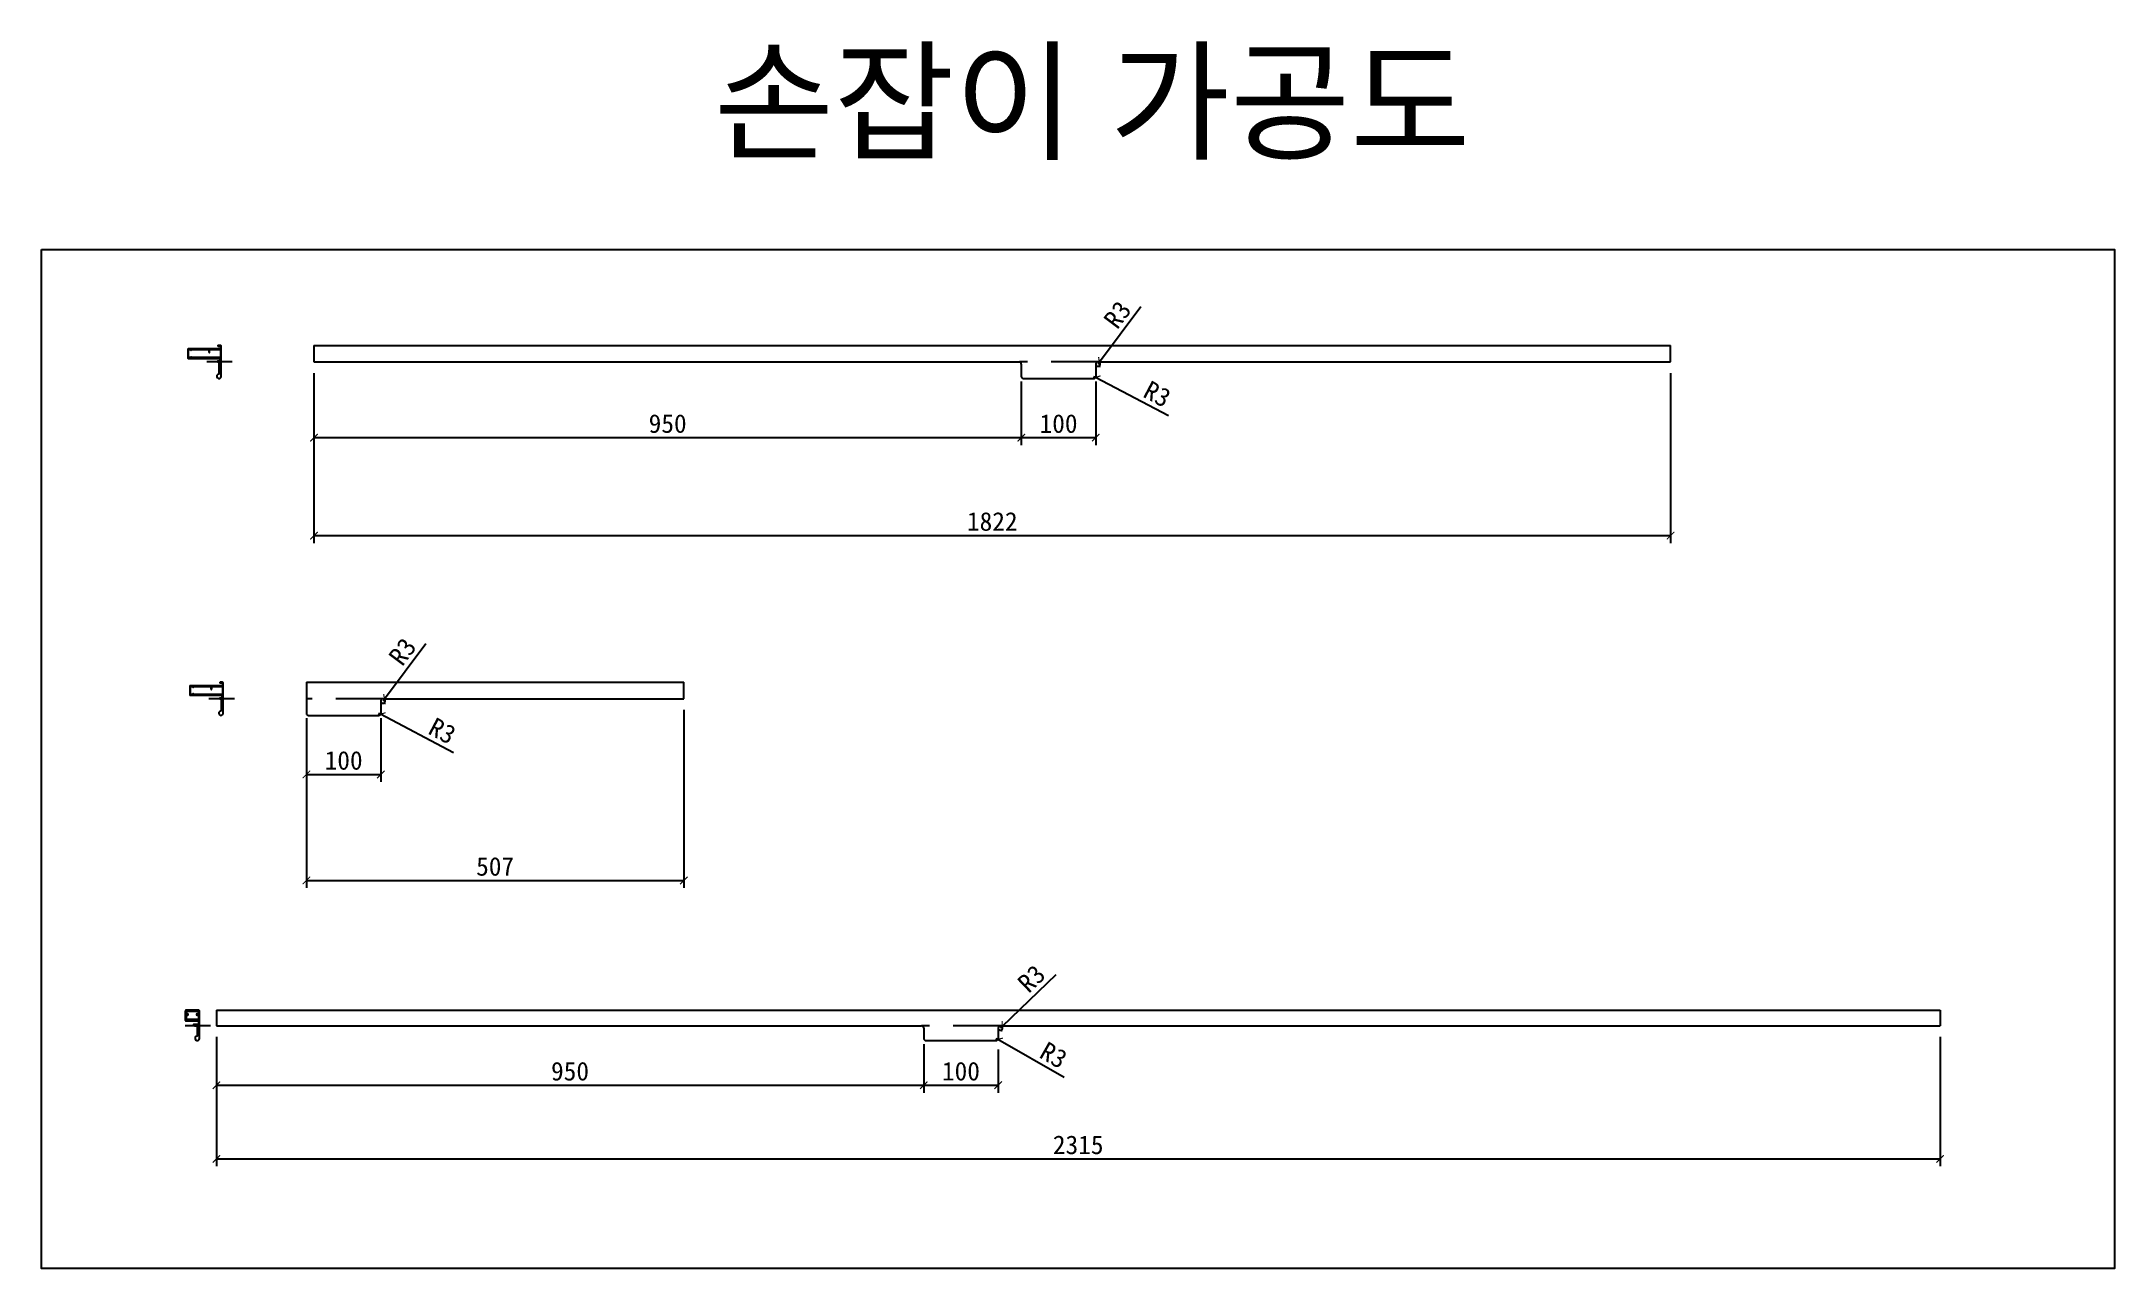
# Model space of a CAD drawing. Header units: millimetres. Extents: x -44117 to 256353, y -2095463 to 65325.
# Drawn here: x 125457 to 128242, y -3704 to -2056 of the extents above; entities that cross this region are included whole.
import ezdxf

# ---------------------------------------------------------------- set-up
doc = ezdxf.new("R2010")
doc.units = ezdxf.units.MM
doc.header["$LTSCALE"] = 10
doc.linetypes.add('HIDDEN', pattern=[9.525, 6.35, -3.175])
doc.dimstyles.new('ISO-25', dxfattribs={"dimtxt": 2.5, "dimasz": 2.5, "dimexe": 1, "dimexo": 1, "dimtad": 1, "dimtxsty": 'Standard', "dimblk": 'ARCHTICK', "dimcen": 2.5, "dimadec": 0, "dimazin": 0, "dimtfac": 1, "dimtmove": 0, "dimatfit": 3, "dimfxl": 0, "dimarcsym": 0})

msp = doc.modelspace()

# ---------------------------------------------------------------- texts
at = {"insert": (126360.3606, -2072.0871), "char_height": 128.7856993, "attachment_point": 1}
msp.add_mtext_dynamic_manual_height_columns('{\\fGulim|b0|i0|c129|p50;손잡이 가공도}', width=12417.9444765, gutter_width=46.93356, heights=[143.70495], dxfattribs=at)

# ---------------------------------------------------------------- blocks, each defined once
blk = doc.blocks.new('_ArchTick')
at = {"color": 0, "linetype": 'ByBlock', "const_width": 0.15}
blk.add_lwpolyline([(-0.5, -0.5), (0.5, 0.5)], dxfattribs=at)
blk = doc.blocks.new('*D2073')
at = {"color": 0, "lineweight": -2}
for p, q in [((125823.4, -2501), (125823.4, -2597.8)), ((126773.4, -2512.2), (126773.4, -2597.8)), ((125823.4, -2587.8), (126773.4, -2587.8))]:
    blk.add_line(p, q, dxfattribs=at)
at = {"layer": 'Defpoints', "color": 0}
for p in [(125823.4, -2486), (126773.4, -2497.2), (126773.4, -2587.8)]:
    blk.add_point(p, dxfattribs=at)
at = {"color": 0, "lineweight": -2, "xscale": 10, "yscale": 10, "zscale": 10, "rotation": 180}
blk.add_blockref('_ArchTick', (125823.4, -2587.8), dxfattribs=at)
at = {"color": 0, "lineweight": -2, "xscale": 10, "yscale": 10, "zscale": 10}
blk.add_blockref('_ArchTick', (126773.4, -2587.8), dxfattribs=at)
at = {"color": 0, "insert": (126298.4, -2569.1), "char_height": 25, "attachment_point": 5}
blk.add_mtext('950', dxfattribs=at)
blk = doc.blocks.new('*D2074')
at = {"color": 0, "lineweight": -2}
for p, q in [((126773.4, -2512.2), (126773.4, -2597.8)), ((126873.4, -2512.2), (126873.4, -2597.8)), ((126773.4, -2587.8), (126873.4, -2587.8))]:
    blk.add_line(p, q, dxfattribs=at)
at = {"layer": 'Defpoints', "color": 0}
for p in [(126773.4, -2497.2), (126873.4, -2497.2), (126873.4, -2587.8)]:
    blk.add_point(p, dxfattribs=at)
at = {"color": 0, "lineweight": -2, "xscale": 10, "yscale": 10, "zscale": 10, "rotation": 180}
blk.add_blockref('_ArchTick', (126773.4, -2587.8), dxfattribs=at)
at = {"color": 0, "lineweight": -2, "xscale": 10, "yscale": 10, "zscale": 10}
blk.add_blockref('_ArchTick', (126873.4, -2587.8), dxfattribs=at)
at = {"color": 0, "insert": (126823.4, -2569.1), "char_height": 25, "attachment_point": 5}
blk.add_mtext('100', dxfattribs=at)
blk = doc.blocks.new('*D2075')
at = {"color": 0, "lineweight": -2}
for p in [(126933.8, -2412.3), (126876.4, -2489)]:
    blk.add_line(p, (126878.2, -2486.6), dxfattribs=at)
blk.add_arc((126876.4, -2489), 3, 233.1737, 90, dxfattribs=at)
at = {"layer": 'Defpoints', "color": 0}
for p in [(126876.4, -2489), (126878.2, -2486.6)]:
    blk.add_point(p, dxfattribs=at)
at = {"color": 0, "lineweight": -2, "xscale": 10, "yscale": 10, "zscale": 10, "rotation": 233.1729256937261}
blk.add_blockref('_ArchTick', (126878.2, -2486.6), dxfattribs=at)
at = {"color": 0, "insert": (126902.6, -2422.7), "char_height": 25, "attachment_point": 5, "rotation": 53.1729}
blk.add_mtext('R3', dxfattribs=at)
blk = doc.blocks.new('*D2076')
at = {"color": 0, "lineweight": -2}
for p in [(126870.4, -2505.5), (126971.2, -2558.6)]:
    blk.add_line(p, (126873.1, -2506.9), dxfattribs=at)
at = {"layer": 'Defpoints', "color": 0}
for p in [(126870.4, -2505.5), (126873.1, -2506.9)]:
    blk.add_point(p, dxfattribs=at)
at = {"color": 0, "lineweight": -2, "xscale": 10, "yscale": 10, "zscale": 10, "rotation": 152.2069982637379}
blk.add_blockref('_ArchTick', (126873.1, -2506.9), dxfattribs=at)
at = {"color": 0, "insert": (126956, -2529.4), "char_height": 25, "attachment_point": 5, "rotation": 332.207}
blk.add_mtext('R3', dxfattribs=at)
blk = doc.blocks.new('*D2077')
at = {"color": 0, "lineweight": -2}
for p, q in [((125823.4, -2501), (125823.4, -2729.4)), ((127645.4, -2501), (127645.4, -2729.4)), ((125823.4, -2719.4), (127645.4, -2719.4))]:
    blk.add_line(p, q, dxfattribs=at)
at = {"layer": 'Defpoints', "color": 0}
for p in [(125823.4, -2486), (127645.4, -2486), (127645.4, -2719.4)]:
    blk.add_point(p, dxfattribs=at)
at = {"color": 0, "lineweight": -2, "xscale": 10, "yscale": 10, "zscale": 10, "rotation": 180}
blk.add_blockref('_ArchTick', (125823.4, -2719.4), dxfattribs=at)
at = {"color": 0, "lineweight": -2, "xscale": 10, "yscale": 10, "zscale": 10}
blk.add_blockref('_ArchTick', (127645.4, -2719.4), dxfattribs=at)
at = {"color": 0, "insert": (126734.4, -2700.6), "char_height": 25, "attachment_point": 5}
blk.add_mtext('1822', dxfattribs=at)
blk = doc.blocks.new('*D2078')
at = {"color": 0, "lineweight": -2}
for p, q in [((125813.2, -2964.8), (125813.2, -3050.3)), ((125913.2, -2964.8), (125913.2, -3050.3)), ((125813.2, -3040.3), (125913.2, -3040.3))]:
    blk.add_line(p, q, dxfattribs=at)
at = {"layer": 'Defpoints', "color": 0}
for p in [(125813.2, -2949.8), (125913.2, -2949.8), (125913.2, -3040.3)]:
    blk.add_point(p, dxfattribs=at)
at = {"color": 0, "lineweight": -2, "xscale": 10, "yscale": 10, "zscale": 10, "rotation": 180}
blk.add_blockref('_ArchTick', (125813.2, -3040.3), dxfattribs=at)
at = {"color": 0, "lineweight": -2, "xscale": 10, "yscale": 10, "zscale": 10}
blk.add_blockref('_ArchTick', (125913.2, -3040.3), dxfattribs=at)
at = {"color": 0, "insert": (125863.2, -3021.6), "char_height": 25, "attachment_point": 5}
blk.add_mtext('100', dxfattribs=at)
blk = doc.blocks.new('*D2079')
at = {"color": 0, "lineweight": -2}
for p in [(125973.6, -2864.8), (125916.2, -2941.5)]:
    blk.add_line(p, (125918, -2939.1), dxfattribs=at)
blk.add_arc((125916.2, -2941.5), 3, 233.1737, 90, dxfattribs=at)
at = {"layer": 'Defpoints', "color": 0}
for p in [(125916.2, -2941.5), (125918, -2939.1)]:
    blk.add_point(p, dxfattribs=at)
at = {"color": 0, "lineweight": -2, "xscale": 10, "yscale": 10, "zscale": 10, "rotation": 233.1729256937261}
blk.add_blockref('_ArchTick', (125918, -2939.1), dxfattribs=at)
at = {"color": 0, "insert": (125942.3, -2875.3), "char_height": 25, "attachment_point": 5, "rotation": 53.1729}
blk.add_mtext('R3', dxfattribs=at)
blk = doc.blocks.new('*D2080')
at = {"color": 0, "lineweight": -2}
for p in [(125910.2, -2958), (126011, -3011.1)]:
    blk.add_line(p, (125912.8, -2959.4), dxfattribs=at)
at = {"layer": 'Defpoints', "color": 0}
for p in [(125910.2, -2958), (125912.8, -2959.4)]:
    blk.add_point(p, dxfattribs=at)
at = {"color": 0, "lineweight": -2, "xscale": 10, "yscale": 10, "zscale": 10, "rotation": 152.2069982637379}
blk.add_blockref('_ArchTick', (125912.8, -2959.4), dxfattribs=at)
at = {"color": 0, "insert": (125995.8, -2981.9), "char_height": 25, "attachment_point": 5, "rotation": 332.207}
blk.add_mtext('R3', dxfattribs=at)
blk = doc.blocks.new('*D2081')
at = {"color": 0, "lineweight": -2}
for p, q in [((125813.2, -2964.8), (125813.2, -3192.7)), ((126320.2, -2953.5), (126320.2, -3192.7)), ((125813.2, -3182.7), (126320.2, -3182.7))]:
    blk.add_line(p, q, dxfattribs=at)
at = {"layer": 'Defpoints', "color": 0}
for p in [(125813.2, -2949.8), (126320.2, -2938.5), (126320.2, -3182.7)]:
    blk.add_point(p, dxfattribs=at)
at = {"color": 0, "lineweight": -2, "xscale": 10, "yscale": 10, "zscale": 10, "rotation": 180}
blk.add_blockref('_ArchTick', (125813.2, -3182.7), dxfattribs=at)
at = {"color": 0, "lineweight": -2, "xscale": 10, "yscale": 10, "zscale": 10}
blk.add_blockref('_ArchTick', (126320.2, -3182.7), dxfattribs=at)
at = {"color": 0, "insert": (126066.7, -3164), "char_height": 25, "attachment_point": 5}
blk.add_mtext('507', dxfattribs=at)
blk = doc.blocks.new('*D2086')
at = {"color": 0, "lineweight": -2}
for p, q in [((125692.3, -3392.8), (125692.3, -3467.8)), ((126642.3, -3402.8), (126642.3, -3467.8)), ((125692.3, -3457.8), (126642.3, -3457.8))]:
    blk.add_line(p, q, dxfattribs=at)
at = {"layer": 'Defpoints', "color": 0}
for p in [(125692.3, -3377.8), (126642.3, -3387.8), (126642.3, -3457.8)]:
    blk.add_point(p, dxfattribs=at)
at = {"color": 0, "lineweight": -2, "xscale": 10, "yscale": 10, "zscale": 10, "rotation": 180}
blk.add_blockref('_ArchTick', (125692.3, -3457.8), dxfattribs=at)
at = {"color": 0, "lineweight": -2, "xscale": 10, "yscale": 10, "zscale": 10}
blk.add_blockref('_ArchTick', (126642.3, -3457.8), dxfattribs=at)
at = {"color": 0, "insert": (126167.3, -3439.1), "char_height": 25, "attachment_point": 5}
blk.add_mtext('950', dxfattribs=at)
blk = doc.blocks.new('*D2087')
at = {"color": 0, "lineweight": -2}
for p, q in [((126642.3, -3409.8), (126642.3, -3467.8)), ((126742.3, -3409.8), (126742.3, -3467.8)), ((126642.3, -3457.8), (126742.3, -3457.8))]:
    blk.add_line(p, q, dxfattribs=at)
at = {"layer": 'Defpoints', "color": 0}
for p in [(126642.3, -3394.8), (126742.3, -3394.8), (126742.3, -3457.8)]:
    blk.add_point(p, dxfattribs=at)
at = {"color": 0, "lineweight": -2, "xscale": 10, "yscale": 10, "zscale": 10, "rotation": 180}
blk.add_blockref('_ArchTick', (126642.3, -3457.8), dxfattribs=at)
at = {"color": 0, "lineweight": -2, "xscale": 10, "yscale": 10, "zscale": 10}
blk.add_blockref('_ArchTick', (126742.3, -3457.8), dxfattribs=at)
at = {"color": 0, "insert": (126692.3, -3439.1), "char_height": 25, "attachment_point": 5}
blk.add_mtext('100', dxfattribs=at)
blk = doc.blocks.new('*D2088')
at = {"color": 0, "lineweight": -2}
for p, q in [((125692.3, -3392.8), (125692.3, -3566.7)), ((128007.3, -3392.8), (128007.3, -3566.7)), ((125692.3, -3556.7), (128007.3, -3556.7))]:
    blk.add_line(p, q, dxfattribs=at)
at = {"layer": 'Defpoints', "color": 0}
for p in [(125692.3, -3377.8), (128007.3, -3377.8), (128007.3, -3556.7)]:
    blk.add_point(p, dxfattribs=at)
at = {"color": 0, "lineweight": -2, "xscale": 10, "yscale": 10, "zscale": 10, "rotation": 180}
blk.add_blockref('_ArchTick', (125692.3, -3556.7), dxfattribs=at)
at = {"color": 0, "lineweight": -2, "xscale": 10, "yscale": 10, "zscale": 10}
blk.add_blockref('_ArchTick', (128007.3, -3556.7), dxfattribs=at)
at = {"color": 0, "insert": (126849.8, -3538), "char_height": 25, "attachment_point": 5}
blk.add_mtext('2315', dxfattribs=at)
blk = doc.blocks.new('*D2089')
at = {"color": 0, "lineweight": -2}
for p in [(126819.6, -3309.4), (126745.3, -3380.8)]:
    blk.add_line(p, (126747.5, -3378.7), dxfattribs=at)
blk.add_arc((126745.3, -3380.8), 3, 223.8495, 90, dxfattribs=at)
at = {"layer": 'Defpoints', "color": 0}
for p in [(126745.3, -3380.8), (126747.5, -3378.7)]:
    blk.add_point(p, dxfattribs=at)
at = {"color": 0, "lineweight": -2, "xscale": 10, "yscale": 10, "zscale": 10, "rotation": 223.8486599196311}
blk.add_blockref('_ArchTick', (126747.5, -3378.7), dxfattribs=at)
at = {"color": 0, "insert": (126787.1, -3314.6), "char_height": 25, "attachment_point": 5, "rotation": 43.8487}
blk.add_mtext('R3', dxfattribs=at)
blk = doc.blocks.new('*D2090')
at = {"color": 0, "lineweight": -2}
for p in [(126739.3, -3394.8), (126831, -3447.2)]:
    blk.add_line(p, (126741.9, -3396.3), dxfattribs=at)
at = {"layer": 'Defpoints', "color": 0}
for p in [(126739.3, -3394.8), (126741.9, -3396.3)]:
    blk.add_point(p, dxfattribs=at)
at = {"color": 0, "lineweight": -2, "xscale": 10, "yscale": 10, "zscale": 10, "rotation": 150.2532288405625}
blk.add_blockref('_ArchTick', (126741.9, -3396.3), dxfattribs=at)
at = {"color": 0, "insert": (126816.8, -3417.5), "char_height": 25, "attachment_point": 5, "rotation": 330.2532}
blk.add_mtext('R3', dxfattribs=at)

# ---------------------------------------------------------------- dimensions: what is measured, and where the dimension line sits
for center, mpoint, picture, middle in [((126876.40277, -2488.97818), (126878.20097, -2486.57683), '*D2075', (126917.58332, -2433.98519)), ((126870.40277, -2505.47818), (126873.05668, -2506.87701), '*D2076', (126947.25192, -2545.98414)), ((125916.1646, -2941.50059), (125917.9628, -2939.09925), '*D2079', (125957.34515, -2886.50761)), ((125910.1646, -2958.00059), (125912.81851, -2959.39943), '*D2080', (125987.01374, -2998.50655)), ((126745.32034, -3380.7955), (126747.48386, -3378.71723), '*D2089', (126800.10272, -3328.17171)), ((126739.32034, -3394.7955), (126741.92502, -3396.284), '*D2090', (126807.49089, -3433.75308))]:
    dim = msp.add_radius_dim(center=center, mpoint=mpoint, dimstyle='ISO-25', override={"dimscale": 10, "dimasz": 1, "dimexo": 1.5})
    dim.commit()
    dim.dimension.update_dxf_attribs({"geometry": picture, "text_midpoint": middle, "dimtype": 164})
for base, p1, p2, picture, middle in [((126773.40277, -2587.80944), (125823.40277, -2485.97818), (126773.40277, -2497.22818), '*D2073', (126298.40277, -2569.05944)), ((127645.40277, -2719.38966), (125823.40277, -2485.97818), (127645.40277, -2485.97818), '*D2077', (126734.40277, -2700.63966)), ((126873.40277, -2587.80944), (126773.40277, -2497.22818), (126873.40277, -2497.22818), '*D2074', (126823.40277, -2569.05944)), ((126320.1646, -3182.71302), (125813.1646, -2949.75059), (126320.1646, -2938.50059), '*D2081', (126066.6646, -3163.96302)), ((125913.1646, -3040.33186), (125813.1646, -2949.75059), (125913.1646, -2949.75059), '*D2078', (125863.1646, -3021.58186)), ((126642.32034, -3457.83724), (125692.32034, -3377.7955), (126642.32034, -3387.7955), '*D2086', (126167.32034, -3439.08724)), ((128007.32034, -3556.74788), (125692.32034, -3377.7955), (128007.32034, -3377.7955), '*D2088', (126849.82034, -3537.99788)), ((126742.32034, -3457.83724), (126642.32034, -3394.7955), (126742.32034, -3394.7955), '*D2087', (126692.32034, -3439.08724))]:
    dim = msp.add_linear_dim(base=base, p1=p1, p2=p2, dimstyle='ISO-25', override={"dimscale": 10, "dimasz": 1, "dimexo": 1.5})
    dim.commit()
    dim.dimension.update_dxf_attribs({"geometry": picture, "text_midpoint": middle})

# ---------------------------------------------------------------- linework, layer by layer
for p, q in [((125823.40277, -2463.97818), (127645.40277, -2463.97818)), ((125823.40277, -2463.97818), (125823.40277, -2485.97818)), ((127645.40277, -2485.97818), (127645.40277, -2463.97818)), ((125823.40277, -2485.97818), (126770.40277, -2485.97818)), ((126773.40277, -2488.97818), (126773.40277, -2505.47818)), ((126873.40277, -2488.97818), (126873.40277, -2505.47818)), ((126876.40277, -2485.97818), (127645.40277, -2485.97818)), ((126776.40277, -2508.47818), (126870.40277, -2508.47818)), ((125813.1646, -2916.50059), (126320.1646, -2916.50059)), ((125813.1646, -2916.50059), (125813.1646, -2958.00059)), ((126320.1646, -2938.50059), (126320.1646, -2916.50059)), ((125913.1646, -2941.50059), (125913.1646, -2958.00059)), ((125916.1646, -2938.50059), (126320.1646, -2938.50059)), ((125816.1646, -2961.00059), (125910.1646, -2961.00059)), ((125692.32034, -3356.7955), (128007.32034, -3356.7955)), ((125692.32034, -3356.7955), (125692.32034, -3377.7955)), ((128007.32034, -3356.7955), (128007.32034, -3377.7955)), ((125692.32034, -3377.7955), (126639.32034, -3377.7955)), ((126642.32034, -3380.7955), (126642.32034, -3394.7955)), ((126742.32034, -3380.7955), (126742.32034, -3394.7955)), ((126745.32034, -3377.7955), (128007.32034, -3377.7955)), ((126645.32034, -3397.7955), (126739.32034, -3397.7955))]:
    msp.add_line(p, q)
at = {"color": 3, "linetype": 'HIDDEN'}
for p, q in [((125713.69475, -2485.97818), (125679.47012, -2485.97818)), ((126876.84047, -2486.01028), (126770.84047, -2486.01028)), ((125716.52292, -2938.50059), (125682.29828, -2938.50059)), ((125916.1646, -2938.50059), (125813.1646, -2938.50059)), ((125684.53427, -3377.7955), (125650.30963, -3377.7955)), ((126745.32034, -3377.7955), (126639.32034, -3377.7955))]:
    msp.add_line(p, q, dxfattribs=at)
msp.add_lwpolyline([(125457.37328, -2335.21452), (128241.6983, -2335.21452), (128241.6983, -3704.04469), (125457.37328, -3704.04469)], close=True)
for points in [[(125698.74867, -2505.47818), (125698.74867, -2464.97818, 0.4142135624), (125697.74867, -2463.97818), (125694.64867, -2463.97818, 0.4142135624), (125694.24867, -2464.37818, 0.4142135624), (125694.64867, -2464.77818), (125697.24867, -2464.77818, -0.4142135624), (125697.74867, -2465.27818), (125697.74867, -2468.37818, -0.4142135624), (125697.54867, -2468.57818), (125654.74867, -2468.57818, 0.4142135624), (125653.74867, -2469.57818), (125653.74867, -2480.37818, 0.4142135624), (125654.74867, -2481.37818), (125696.54867, -2481.37818, -0.4142135624), (125696.74867, -2481.57818), (125696.74867, -2484.67818, -0.4142135624), (125696.24867, -2485.17818), (125694.14867, -2485.17818, 0.4142135624), (125693.74867, -2485.57818, 0.4142135624), (125694.14867, -2485.97818), (125695.74867, -2485.97818), (125695.74867, -2502.47818, 2.4142135624)], [(125658.64867, -2480.37818), (125658.64867, -2479.87818, 1), (125657.84867, -2479.87818), (125657.84867, -2480.37818), (125654.94867, -2480.37818, -0.4142135624), (125654.74867, -2480.17818), (125654.74867, -2469.77818, -0.4142135624), (125654.94867, -2469.57818), (125657.84867, -2469.57818), (125657.84867, -2470.07818, 1), (125658.64867, -2470.07818), (125658.64867, -2469.57818), (125682.24867, -2469.57818), (125682.24867, -2473.07818, 1), (125683.24867, -2473.07818), (125683.24867, -2469.57818), (125697.54867, -2469.57818, -0.4142135624), (125697.74867, -2469.77818), (125697.74867, -2480.17818, -0.4142135624), (125697.54867, -2480.37818)], [(125701.57683, -2958.00059), (125701.57683, -2917.50059, 0.4142135624), (125700.57683, -2916.50059), (125697.47683, -2916.50059, 0.4142135624), (125697.07683, -2916.90059, 0.4142135624), (125697.47683, -2917.30059), (125700.07683, -2917.30059, -0.4142135624), (125700.57683, -2917.80059), (125700.57683, -2920.90059, -0.4142135624), (125700.37683, -2921.10059), (125657.57683, -2921.10059, 0.4142135624), (125656.57683, -2922.10059), (125656.57683, -2932.90059, 0.4142135624), (125657.57683, -2933.90059), (125699.37683, -2933.90059, -0.4142135624), (125699.57683, -2934.10059), (125699.57683, -2937.20059, -0.4142135624), (125699.07683, -2937.70059), (125696.97683, -2937.70059, 0.4142135624), (125696.57683, -2938.10059, 0.4142135624), (125696.97683, -2938.50059), (125698.57683, -2938.50059), (125698.57683, -2955.00059, 2.4142135624)], [(125661.47683, -2932.90059), (125661.47683, -2932.40059, 1), (125660.67683, -2932.40059), (125660.67683, -2932.90059), (125657.77683, -2932.90059, -0.4142135624), (125657.57683, -2932.70059), (125657.57683, -2922.30059, -0.4142135624), (125657.77683, -2922.10059), (125660.67683, -2922.10059), (125660.67683, -2922.60059, 1), (125661.47683, -2922.60059), (125661.47683, -2922.10059), (125685.07683, -2922.10059), (125685.07683, -2925.60059, 1), (125686.07683, -2925.60059), (125686.07683, -2922.10059), (125700.37683, -2922.10059, -0.4142135624), (125700.57683, -2922.30059), (125700.57683, -2932.70059, -0.4142135624), (125700.37683, -2932.90059)]]:
    msp.add_lwpolyline(points, format="xyb", close=True)
at = {"color": 7}
for points in [[(125666.58818, -3377.7955), (125666.58818, -3391.7955, 2.4142135624), (125669.58818, -3394.7955), (125669.58818, -3377.7955), (125669.58818, -3376.2955), (125669.58818, -3358.2955, 0.4142135624), (125668.08818, -3356.7955), (125652.08818, -3356.7955, 0.4142135624), (125650.58818, -3358.2955), (125650.58818, -3370.7955, 0.4142135624), (125650.88818, -3371.0955), (125668.08818, -3371.0955), (125668.08818, -3376.2955), (125661.58818, -3376.2955, 0.4142135624), (125663.08818, -3377.7955)], [(125652.08818, -3369.5955), (125652.08818, -3363.4955), (125653.83818, -3363.4955, 1), (125653.83818, -3361.9955), (125652.08818, -3361.9955), (125652.08818, -3358.2955), (125668.08818, -3358.2955), (125668.08818, -3361.9955), (125666.33818, -3361.9955, 1), (125666.33818, -3363.4955), (125668.08818, -3363.4955), (125668.08818, -3369.5955)]]:
    msp.add_lwpolyline(points, format="xyb", close=True, dxfattribs=at)
for centre, start, end in [((126770.40277, -2488.97818), 360, 90), ((126776.40277, -2505.47818), 180, 270), ((126870.40277, -2505.47818), 270, 0), ((126876.40277, -2488.97818), 90, 180), ((125916.1646, -2941.50059), 90, 180), ((125816.1646, -2958.00059), 180, 270), ((125910.1646, -2958.00059), 270, 0), ((126639.32034, -3380.7955), 360, 90), ((126645.32034, -3394.7955), 180, 270), ((126739.32034, -3394.7955), 270, 0), ((126745.32034, -3380.7955), 90, 180)]:
    msp.add_arc(centre, 3, start, end)

msp.set_redraw_order([(e.dxf.handle, doc.entitydb.next_handle()) for e in msp.query("TEXT MTEXT ATTDEF DIMENSION ARC_DIMENSION")])  # texts and dimensions are drawn at this point

doc.saveas('drawing.dxf')
